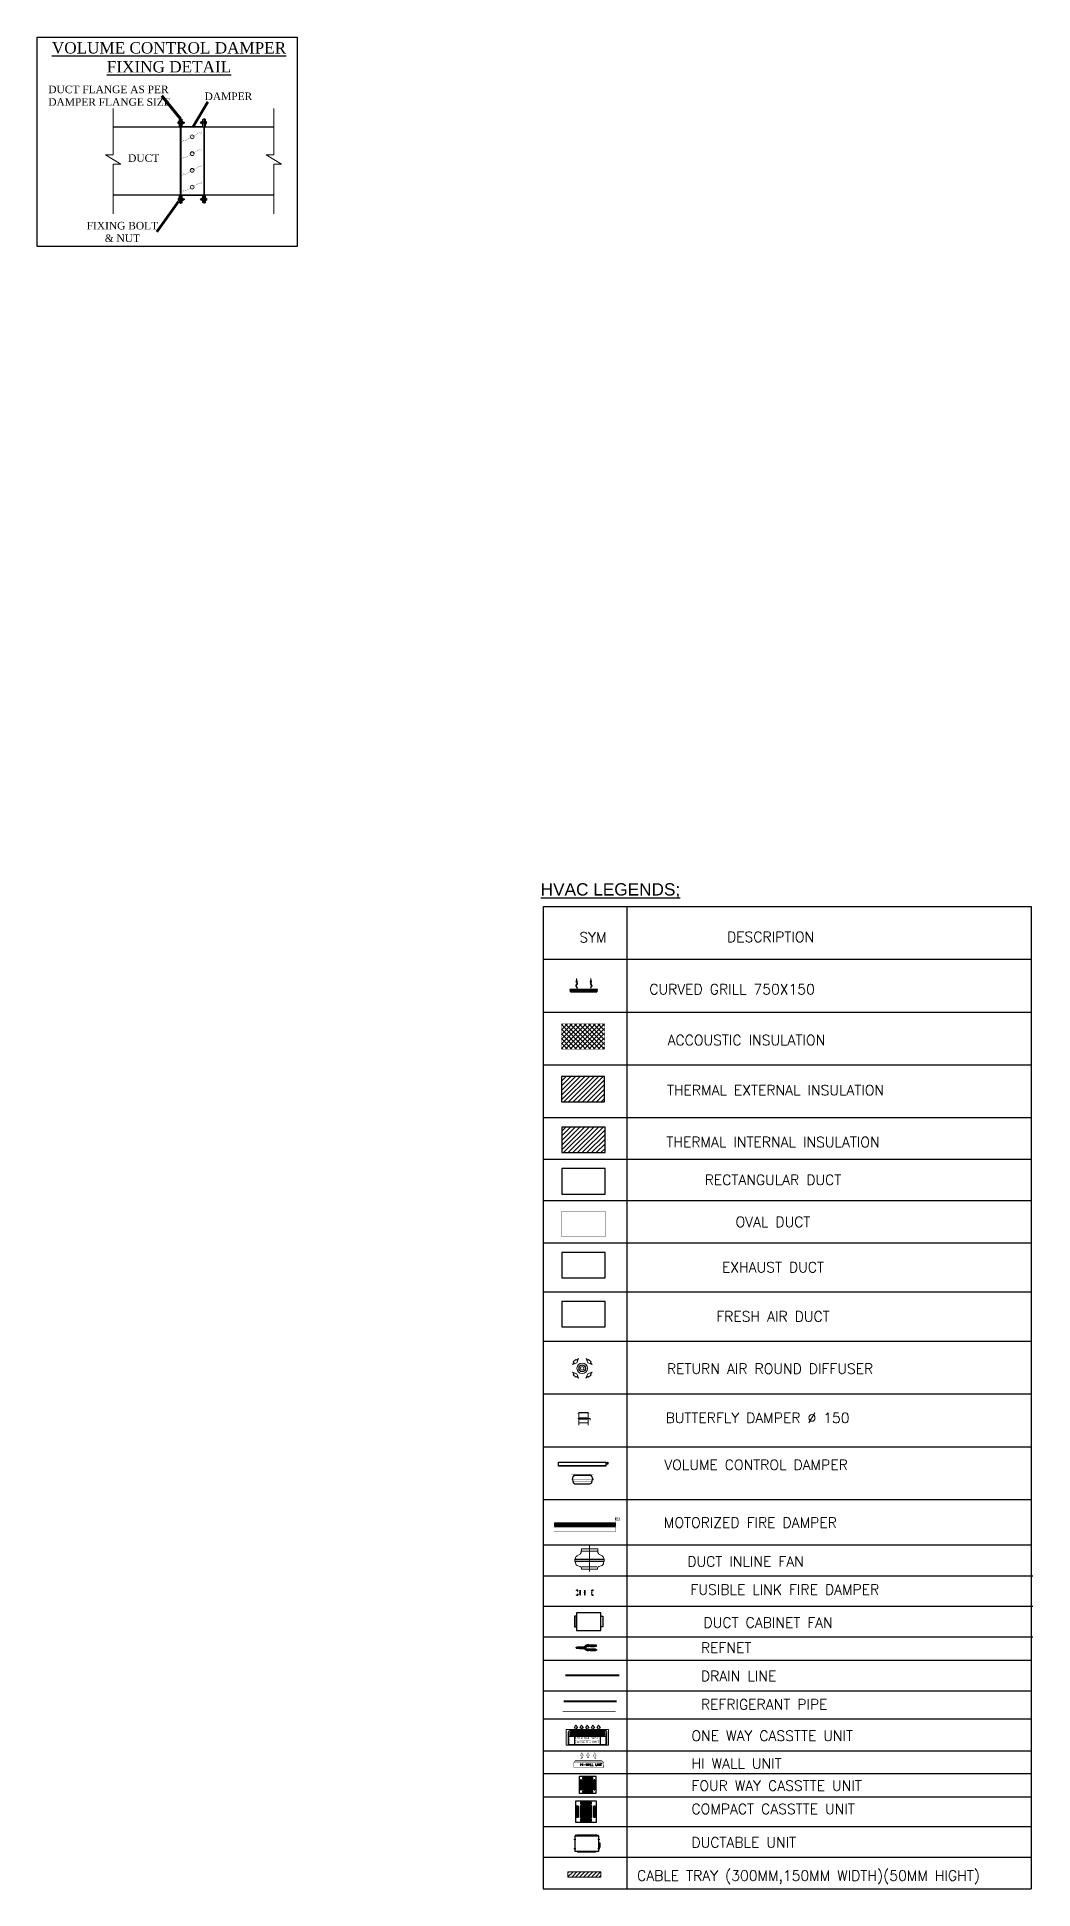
# Model space of a CAD drawing. Header units: millimetres. Extents: x -81374 to 485233, y -39075 to 157313.
# Drawn here: x 399456 to 427772, y 104673 to 157313 of the extents above; entities that cross this region are included whole.
import ezdxf
from ezdxf.enums import TextEntityAlignment as Align

# ---------------------------------------------------------------- set-up
doc = ezdxf.new("R2010")
doc.units = ezdxf.units.MM
for name, pattern in [('CENTER', [2, 1.25, -0.25, 0.25, -0.25]), ('CENTERX2', [4, 2.5, -0.5, 0.5, -0.5]), ('HIDDEN', [0.375, 0.25, -0.125])]:
    doc.linetypes.add(name, pattern=pattern)
for name, color, linetype in [('150 dia butterfly damper', 20, 'Continuous'), ('AC-RA-DIFFUSER', 6, 'Continuous'), ('Layer1', 7, 'Continuous'), ('M HVAC DETAIL-SECTION', 251, 'Continuous'), ('M HVAC DRAIN PIPE', 8, 'Continuous'), ('M HVAC MOTORIZED FIRE DAMPER', 1, 'Continuous'), ('M HVAC-Volume Control Damper', 3, 'Continuous'), ('M-HVAC ELLIPTICAL DUCT', 6, 'Continuous'), ('M-HVAC SCHDULE-2', 9, 'Continuous'), ('M-HVAC SPIRAL DUCT', 150, 'Continuous'), ('M-HVAC VRV PIPE', 152, 'Continuous'), ('M-HVAC-GRIL', 6, 'Continuous'), ('M-HVAC-INSU', 8, 'Continuous'), ('M-HVAC-INSULATION', 8, 'Continuous'), ('M-HVAC-SUPP', 4, 'Continuous'), ('M-HVAC-SUPPLY AIR DUCT', 4, 'Continuous'), ('M-HVAC-SUPT', 9, 'Continuous'), ('M-HVAC-TEXT', 7, 'Continuous'), ('M-LP-HVAC-FFD', 7, 'Continuous')]:
    doc.layers.add(name, color=color, linetype=linetype)
for name, color, linetype, lineweight in [('AC-SA-DUCT', 4, 'Continuous', 0), ('CB-AC CABLE TRAY', 213, 'Continuous', 15), ('HVAC EA DUCT', 1, 'Continuous', 30), ('M HVAC CFM TEXT', 3, 'Continuous', 30), ('M HVAC EXHAUST DIFFUSER', 1, 'Continuous', 15), ('M HVAC GRILLE', 6, 'Continuous', 13), ('M-HVAC-CASSETTE UNIT', 7, 'Continuous', 18), ('M-HVAC-CONTROL DAMPERS', 210, 'Continuous', 15), ('M-HVAC-DMPR', 10, 'Continuous', 20), ('M-HVAC-Volume Control Damper', 3, 'Continuous', 9), ("M-NT-HVAC-EXHAUST FAN'", 5, 'Continuous', 15), ('MEP HVAC UNITS', 160, 'Continuous', 5), ('vrv text', 90, 'Continuous', 30)]:
    doc.layers.add(name, color=color, linetype=linetype, lineweight=lineweight)
doc.styles.add('AE', font='arial.ttf', dxfattribs={"width": 0.6, "height": 200})
doc.styles.add('ARAIL', font='arial.ttf')
doc.styles.add('MtX_romans_shx', font='romans.shx')
doc.styles.add('R', font='romans.shx')
doc.styles.add('RA', font='romantic.ttf')
doc.styles.add('RA-25', font='romantic.ttf', dxfattribs={"height": 50})
doc.styles.get("Standard").update_dxf_attribs({"font": 'arial.ttf'})
doc.styles.add('VIJETH', font='swiss.ttf')
doc.dimstyles.new('RA-50', dxfattribs={"dimscale": 50, "dimtxt": 2, "dimasz": 2, "dimexe": 1, "dimexo": 1, "dimgap": 1, "dimtad": 1, "dimdec": 0, "dimzin": 11, "dimdsep": 46, "dimtxsty": 'RA', "dimcen": 0, "dimdle": 100, "dimadec": 0, "dimazin": 0, "dimtfac": 1, "dimtdec": 0, "dimtmove": 0, "dimatfit": 3, "dimfxl": 1, "dimtzin": 11, "dimarcsym": 0})

msp = doc.modelspace()

# ---------------------------------------------------------------- texts
at = {"layer": 'M-HVAC-TEXT', "color": 7}
for s, height, style, p in [('%%UHVAC LEGENDS;', 350, 'ARAIL', (415758.8, 133085.8)), ('SYM', 290.46, 'R', (415261.6, 131722.2)), ('DESCRIPTION', 290.461, 'R', (420312.4, 131733.6))]:
    msp.add_text(s, height=height, dxfattribs=dict(at, style=style)).set_placement(p, align=Align.MIDDLE_CENTER)
at = {"layer": 'M-HVAC-TEXT', "color": 7, "style": 'MtX_romans_shx'}
for s, height, p in [('CURVED GRILL 750X150', 290.461, (416864.3, 130101.2)), ('REFNET', 290.46, (418331.9, 111383.9)), ('DRAIN LINE', 290.46, (418331.9, 110581.6)), ('REFRIGERANT PIPE', 290.461, (418331.9, 109774.5)), ('ONE WAY CASSTTE UNIT', 290.461, (418062.9, 108883.9)), ('HI WALL UNIT', 290.461, (418062.9, 108095.4)), ('FOUR WAY CASSTTE UNIT', 290.461, (418062.9, 107464.5)), ('COMPACT CASSTTE UNIT', 290.461, (418062.9, 106801.4)), ('DUCTABLE UNIT', 290.461, (418062.9, 105851)), ('CABLE TRAY (300MM,150MM WIDTH)(50MM HIGHT)', 290.461, (416517.2, 104907.9))]:
    msp.add_text(s, height=height, dxfattribs=at).set_placement(p)
at = {"layer": 'M-HVAC-TEXT', "color": 7, "attachment_point": 2, "style": 'R'}
for s, insert, char_height, width in [('ACCOUSTIC INSULATION', (419624.7, 128946.8), 290.461, 5544.557), ('THERMAL EXTERNAL INSULATION', (420451.9, 127524.6), 290.461, 8015.23), ('THERMAL INTERNAL INSULATION', (420380.6, 126047.4), 290.461, 7056.475), ('RECTANGULAR DUCT ', (420380.6, 124974.5), 290.461, 7056.475), ('OVAL DUCT ', (420380.6, 123779.2), 290.46, 7056.475), ('EXHAUST DUCT ', (420380.6, 122490.5), 290.461, 7056.475), ('FRESH AIR DUCT ', (420380.6, 121092.3), 290.461, 7056.475), ('RETURN AIR ROUND DIFFUSER ', (420297.6, 119606.7), 290.461, 13359.771), ('BUTTERFLY DAMPER %%C 150', (419941.4, 118208.9), 290.461, 13359.771), ('VOLUME CONTROL DAMPER', (419899.2, 116873.3), 290.461, 13359.771), ('MOTORIZED FIRE DAMPER ', (419736.8, 115232.4), 290.461, 13359.771), ('DUCT INLINE FAN', (419599.8, 114127.8), 290.461, 13359.771), ('FUSIBLE LINK FIRE DAMPER ', (420718.4, 113328.3), 290.461, 13359.771), ('DUCT CABINET FAN', (420241.7, 112389.8), 290.461, 13359.771)]:
    msp.add_mtext(s, dxfattribs=dict(at, insert=insert, char_height=char_height, width=width))

# ---------------------------------------------------------------- blocks, each defined once
blk = doc.blocks.new('*U35')
at = {"layer": 'M HVAC-Volume Control Damper'}
for points in [[(-25, -5), (-25, 5), (-50, 5), (-50, 50), (-60, 50), (-60, -5), (-25, -5)], [(1349, 50), (0, 50), (0, -50), (1349, -50)]]:
    blk.add_lwpolyline(points, close=True, dxfattribs=at)
at = {"layer": 'M HVAC-Volume Control Damper', "const_width": 5}
for points in [[(1349, -75), (1349, -75), (-25, -75), (0, -75), (0, 75), (-25, 75), (0, 75), (1349, 75), (1374, 75), (1349, 75), (1349, -75), (1374, -75), (1349, -75)], [(1349, 0), (0, 0)]]:
    blk.add_lwpolyline(points, dxfattribs=at)
blk.add_lwpolyline([(0, -25), (0, 25), (-25, 25), (-25, -25)], close=True, dxfattribs=at)
blk = doc.blocks.new('*U37')
at = {"layer": 'M HVAC MOTORIZED FIRE DAMPER'}
h = blk.add_hatch(dxfattribs=at)
h.set_pattern_fill('ANSI37', color=256, scale=10, style=0)
h.set_pattern_definition([(45, (-12143.204, 9376.83), (-22.45064, 22.45064), []), (135, (-12143.204, 9376.83), (-22.45064, -22.45064), [])])
h.paths.add_polyline_path([(1722, 50), (0, 50), (0, -50), (1722, -50)])
blk.add_line((0, 173), (-21, 173), dxfattribs=at)
for points, const_width in [([(-132, 133), (-21, 133), (-21, 213), (-132, 213)], 4), ([(0, 75), (1722, 75), (1722, 231), (0, 231)], 5), ([(0, -75), (1722, -75), (1722, -187), (0, -187)], 5)]:
    blk.add_lwpolyline(points, close=True, dxfattribs=dict(at, const_width=const_width))
at = {"layer": 'M HVAC MOTORIZED FIRE DAMPER', "const_width": 5}
for points in [[(-25, 231), (1755, 231)], [(1722, -75), (1722, -75), (-25, -75), (0, -75), (0, 75), (-25, 75), (0, 75), (1722, 75), (1747, 75), (1722, 75), (1722, -75), (1747, -75), (1722, -75)], [(-25, -187), (1755, -187)]]:
    blk.add_lwpolyline(points, dxfattribs=at)
at = {"layer": 'M HVAC MOTORIZED FIRE DAMPER'}
blk.add_lwpolyline([(1722, 50), (0, 50), (0, -50), (1722, -50)], close=True, dxfattribs=at)
at = {"layer": 'M HVAC MOTORIZED FIRE DAMPER', "style": 'AE', "width": 0.6}
blk.add_text('MFD', height=50, dxfattribs=at).set_placement((-125, 152))
blk = doc.blocks.new('RAD 150')
at = {"layer": 'M HVAC EXHAUST DIFFUSER', "color": 3}
for points in [[(-154, -26), (-154, 26), (-137, 26), (-137, 61), (-110, 0), (-137, -61), (-137, -26)], [(-26, 154), (26, 154), (26, 137), (61, 137), (0, 110), (-61, 137), (-26, 137)], [(154, 26), (154, -26), (137, -26), (137, -61), (110, 0), (137, 61), (137, 26)], [(26, -154), (-26, -154), (-26, -137), (-61, -137), (0, -110), (61, -137), (26, -137)]]:
    blk.add_lwpolyline(points, close=True, dxfattribs=at)
for radius in [75, 50, 45, 25]:
    blk.add_circle((0, 0), radius, dxfattribs=at)
blk = doc.blocks.new('*U82')
at = {"layer": 'M HVAC-Volume Control Damper', "color": 6}
for p, q in [((144562, -122830), (144585, -122747)), ((144562, -122830), (144585, -122913)), ((144633, -122710), (145064, -122710)), ((144633, -122950), (145064, -122950)), ((145112, -122745), (145138, -122830)), ((145112, -122915), (145138, -122830))]:
    blk.add_line(p, q, dxfattribs=at)
at = {"layer": 'M HVAC-Volume Control Damper', "color": 6, "const_width": 5}
for points in [[(144562, -122680), (144562, -122680), (145162, -122680), (145138, -122680), (145138, -122980), (145162, -122980), (145138, -122980), (144562, -122980), (144537, -122980), (144562, -122980), (144562, -122680), (144537, -122680), (144562, -122680)], [(144562, -122830), (145138, -122830)]]:
    blk.add_lwpolyline(points, dxfattribs=at)
for points in [[(144562, -122880), (145138, -122880), (145138, -122780), (144562, -122780)], [(145138, -122805), (145138, -122855), (145162, -122855), (145162, -122805)], [(145162, -122825), (145162, -122835), (145188, -122835), (145188, -122880), (145198, -122880), (145198, -122825), (145162, -122825)]]:
    blk.add_lwpolyline(points, close=True, dxfattribs=at)
at = {"layer": 'M HVAC-Volume Control Damper', "color": 6}
for centre, start, end in [((144633, -122760), 90, 164.8459), ((144633, -122900), 195.1541, 270), ((145064, -122760), 17.032, 90), ((145064, -122900), 270, 342.968)]:
    blk.add_arc(centre, 50, start, end, dxfattribs=at)
blk = doc.blocks.new('RAAAA')
at = {"linetype": 'Continuous', "ltscale": 1000}
for points in [[(363, 0, 0), (363, 0, 0), (364, 0, 0), (364, 0, 0), (365, 0, 0), (366, 0, 0), (367, -1, 0), (368, -1, 0), (369, -1, 0), (371, -1, 0), (373, -2, 0), (374, -2, 0), (377, -2, 0), (379, -3, 0), (381, -3, 0), (384, -4, 0), (387, -4, 0), (390, -5, 0), (393, -5, 0), (397, -6, 0), (400, -6, 0), (404, -7, 0), (408, -8, 0), (412, -8, 0), (416, -9, 0), (421, -10, 0), (421, -10, 0), (425, -11, 0), (430, -11, 0), (435, -11, 0), (439, -11, 0), (444, -11, 0), (449, -11, 0), (454, -10, 0), (459, -10, 0), (464, -9, 0), (468, -7, 0), (473, -6, 0), (478, -4, 0), (483, -2, 0), (488, 0, 0), (494, 2, 0), (499, 4, 0), (504, 7, 0), (509, 10, 0), (514, 13, 0), (519, 16, 0), (525, 20, 0), (530, 24, 0), (535, 28, 0), (541, 32, 0), (546, 36, 0), (546, 36, 0), (552, 40, 0), (557, 44, 0), (563, 48, 0), (568, 51, 0), (574, 54, 0), (580, 56, 0), (586, 58, 0), (592, 60, 0), (598, 61, 0), (604, 62, 0), (610, 62, 0), (616, 62, 0), (622, 62, 0), (628, 61, 0), (635, 60, 0), (641, 59, 0), (648, 57, 0), (654, 55, 0), (661, 52, 0), (668, 49, 0), (675, 46, 0), (681, 42, 0), (688, 38, 0), (695, 33, 0), (702, 28, 0), (702, 28, 0), (709, 23, 0), (716, 19, 0), (722, 14, 0), (728, 10, 0), (734, 5, 0), (740, 1, 0), (745, -2, 0), (750, -6, 0), (755, -9, 0), (759, -13, 0), (763, -15, 0), (767, -18, 0), (771, -21, 0), (774, -23, 0), (777, -25, 0), (779, -27, 0), (782, -29, 0), (784, -31, 0), (786, -32, 0), (787, -33, 0), (789, -34, 0), (790, -35, 0), (790, -35, 0), (791, -35, 0), (791, -36, 0)], [(363, 0, 0), (363, 0, 0), (364, 0, 0), (364, 0, 0), (365, -1, 0), (366, -1, 0), (367, -2, 0), (368, -2, 0), (369, -3, 0), (371, -4, 0), (373, -5, 0), (374, -5, 0), (377, -6, 0), (379, -8, 0), (381, -9, 0), (384, -10, 0), (387, -12, 0), (390, -13, 0), (393, -15, 0), (397, -16, 0), (400, -18, 0), (404, -20, 0), (408, -22, 0), (412, -24, 0), (416, -26, 0), (421, -28, 0), (421, -28, 0), (425, -30, 0), (430, -32, 0), (435, -34, 0), (439, -35, 0), (444, -36, 0), (449, -37, 0), (454, -37, 0), (459, -38, 0), (464, -38, 0), (468, -37, 0), (473, -37, 0), (478, -36, 0), (483, -35, 0), (488, -33, 0), (494, -32, 0), (499, -30, 0), (504, -28, 0), (509, -25, 0), (514, -22, 0), (519, -19, 0), (525, -16, 0), (530, -13, 0), (535, -9, 0), (541, -5, 0), (546, 0, 0), (546, 0, 0), (552, 4, 0), (557, 8, 0), (563, 12, 0), (568, 15, 0), (574, 18, 0), (580, 21, 0), (586, 23, 0), (592, 25, 0), (598, 27, 0), (604, 28, 0), (610, 29, 0), (616, 30, 0), (622, 30, 0), (628, 31, 0), (635, 30, 0), (641, 30, 0), (648, 29, 0), (654, 28, 0), (661, 26, 0), (668, 24, 0), (675, 22, 0), (681, 20, 0), (688, 17, 0), (695, 14, 0), (702, 10, 0), (702, 10, 0), (709, 7, 0), (716, 3, 0), (722, 0, 0), (728, -3, 0), (734, -6, 0), (740, -9, 0), (745, -12, 0), (750, -14, 0), (755, -17, 0), (759, -19, 0), (763, -21, 0), (767, -23, 0), (771, -25, 0), (774, -27, 0), (777, -28, 0), (779, -30, 0), (782, -31, 0), (784, -32, 0), (786, -33, 0), (787, -34, 0), (789, -34, 0), (790, -35, 0), (790, -35, 0), (791, -35, 0), (791, -36, 0)]]:
    blk.add_polyline3d(points, dxfattribs=at)
blk.add_solid([(373, 101), (0, 0), (373, -101)], dxfattribs=at)
blk = doc.blocks.new('zw$77DE')
at = {"layer": 'M-HVAC-GRIL', "linetype": 'ByBlock'}
blk.add_lwpolyline([(0, 750), (0, 771), (-17, 771), (-17, -21), (0, -21), (0, 0), (0, 750), (51, 750), (51, 0), (0, 0), (51, 0), (51, 750), (51, 750)], dxfattribs=at)
at = {"layer": 'M-HVAC-GRIL', "lineweight": 0, "const_width": 1.71}
for points in [[(4, 679), (4, 700), (47, 721), (47, 743)], [(4, 617), (4, 639), (47, 660), (47, 681)], [(4, 556), (4, 577), (47, 599), (47, 620)], [(4, 496), (4, 517), (47, 538), (47, 560)], [(4, 444), (4, 465), (47, 487), (47, 508)], [(4, 382), (4, 403), (47, 425), (47, 446)], [(4, 320), (4, 341), (47, 363), (47, 384)], [(4, 258), (4, 279), (47, 300), (47, 322)], [(4, 195), (4, 217), (47, 238), (47, 260)], [(4, 133), (4, 155), (47, 176), (47, 198)], [(4, 72), (4, 93), (47, 115), (47, 136)], [(4, 10), (4, 32), (47, 53), (47, 75)]]:
    blk.add_lwpolyline(points, dxfattribs=at)
at = {"layer": 'M-HVAC-SUPP'}
for p, xscale, yscale, zscale, rotation in [((-360, 581), 0.3839999997941416, 0.3839999997941416, 0.3839999997941416, 359.7971218112731), ((-360, 176), -0.3839999997941415, 0.3839999997941436, 0.3839999997941436, 180.2028781887378)]:
    blk.add_blockref('RAAAA', p, dxfattribs=dict(at, xscale=xscale, yscale=yscale, zscale=zscale, rotation=rotation))
blk = doc.blocks.new('jyfhg')
at = {"layer": 'M HVAC GRILLE', "color": 7}
blk.add_blockref('zw$77DE', (-100, -700), dxfattribs=at)
blk = doc.blocks.new('BD-200')
at = {"layer": 'M-HVAC-CONTROL DAMPERS', "color": 20}
for p, q in [((-86, -143), (-86, -172)), ((113, -143), (-86, -143)), ((-50, -50), (100, -50)), ((-50, -250), (-50, -50)), ((100, -216), (-50, -216)), ((-38, -153), (-38, -132)), ((-38, -132), (88, -132)), ((-38, -153), (88, -153)), ((88, -153), (88, -132)), ((100, -250), (100, -50))]:
    blk.add_line(p, q, dxfattribs=at)
at = {"layer": 'M-HVAC-CONTROL DAMPERS', "color": 20, "const_width": 0.49}
for points in [[(-75, -70), (-75, -65), (125, -65), (125, -70)], [(-75, -216), (-75, -221), (125, -221), (125, -216)]]:
    blk.add_lwpolyline(points, close=True, dxfattribs=at)
blk = doc.blocks.new('ex')
at = {"layer": "M-NT-HVAC-EXHAUST FAN'"}
for p, q in [((148786, 86703), (149036, 86703)), ((148693, 86509), (148694, 86488)), ((149035, 86390), (148786, 86390)), ((148786, 86390), (149035, 86390)), ((149128, 86509), (149127, 86488))]:
    blk.add_line(p, q, dxfattribs=at)
at = {"layer": "M-NT-HVAC-EXHAUST FAN'", "color": 8, "linetype": 'HIDDEN', "ltscale": 10}
blk.add_line((148911, 86765), (148911, 86356), dxfattribs=at)
at = {"layer": "M-NT-HVAC-EXHAUST FAN'", "color": 8, "ltscale": 30}
for p, q in [((149135, 86541), (148686, 86541)), ((149135, 86516), (148686, 86516))]:
    blk.add_line(p, q, dxfattribs=at)
at = {"layer": "M-NT-HVAC-EXHAUST FAN'"}
for points in [[(148693, 86548), (148693, 86558, -0.308053), (148718, 86595), (148754, 86617, 0.232282), (148783, 86660), (148785, 86703)], [(149128, 86548), (149128, 86558, 0.308053), (149103, 86595), (149066, 86617, -0.232282), (149037, 86660), (149036, 86703)], [(149035, 86410), (149035, 86390), (148786, 86390), (148786, 86410, 0.346149), (148767, 86434), (148732, 86443)], [(148786, 86410), (148786, 86390), (149035, 86390), (149035, 86410, -0.346149), (149054, 86434), (149088, 86443)]]:
    blk.add_lwpolyline(points, format="xyb", dxfattribs=at)
blk.add_lwpolyline([(149135, 86509), (149135, 86548), (148686, 86548), (148686, 86509)], close=True, dxfattribs=at)
at = {"layer": "M-NT-HVAC-EXHAUST FAN'", "color": 8, "ltscale": 30}
for points in [[(149028, 86667, 0), (148789, 86667, 0)], [(149025, 86427, 0), (148792, 86427, 0)]]:
    blk.add_polyline3d(points, dxfattribs=at)
at = {"layer": "M-NT-HVAC-EXHAUST FAN'"}
for centre, start, end in [((148744, 86491), 183.7314, 256.373), ((149077, 86491), 283.627, 356.2686)]:
    blk.add_arc(centre, 50, start, end, dxfattribs=at)
blk = doc.blocks.new('*U87')
for p, q in [((-739, -575), (-739, -569)), ((-730, -562), (-738, -566)), ((-730, -582), (-738, -578)), ((-737, -575), (-737, -569)), ((-731, -565), (-736, -568)), ((-731, -579), (-736, -576)), ((-730, -565), (-724, -568)), ((-730, -579), (-724, -576)), ((-729, -563), (-723, -566)), ((-729, -581), (-723, -578)), ((-723, -575), (-723, -569)), ((-721, -575), (-721, -569)), ((-604, -575), (-604, -569)), ((-595, -562), (-603, -566)), ((-595, -582), (-603, -578)), ((-602, -575), (-602, -569)), ((-596, -565), (-601, -568)), ((-596, -579), (-601, -576)), ((-595, -565), (-589, -568)), ((-595, -579), (-589, -576)), ((-594, -563), (-588, -566)), ((-594, -581), (-588, -578)), ((-588, -575), (-588, -569)), ((-586, -575), (-586, -569))]:
    blk.add_line(p, q)
for points in [[(-730, -562), (-730, -524), (-739, -515), (-730, -505), (-729, -506), (-737, -515), (-729, -523), (-729, -563)], [(-595, -562), (-595, -524), (-604, -515), (-595, -505), (-594, -506), (-602, -515), (-594, -523), (-594, -563)], [(-729, -581), (-729, -621), (-720, -629), (-729, -639), (-730, -638), (-722, -629), (-730, -621), (-730, -582)], [(-594, -581), (-594, -621), (-585, -629), (-594, -639), (-595, -638), (-587, -629), (-595, -621), (-595, -582)]]:
    blk.add_lwpolyline(points)
for centre in [(-730, -572), (-595, -572)]:
    blk.add_circle(centre, 5.89)
for centre, radius, start, end in [((-736, -569), 3.12, 120, 180), ((-736, -575), 3.12, 180, 240), ((-736, -569), 0.914, 120, 180), ((-736, -575), 0.914, 180, 240), ((-730, -566), 0.914, 60, 120), ((-730, -579), 0.914, 240, 300), ((-724, -569), 0.914, 0, 60), ((-724, -575), 0.914, 300, 0), ((-724, -569), 3.12, 0, 60), ((-724, -575), 3.12, 300, 0), ((-601, -569), 3.12, 120, 180), ((-601, -575), 3.12, 180, 240), ((-601, -569), 0.914, 120, 180), ((-601, -575), 0.914, 180, 240), ((-595, -566), 0.914, 60, 120), ((-595, -579), 0.914, 240, 300), ((-589, -569), 0.914, 0, 60), ((-589, -575), 0.914, 300, 0), ((-589, -569), 3.12, 0, 60), ((-589, -575), 3.12, 300, 0)]:
    blk.add_arc(centre, radius, start, end)
at = {"layer": 'M-LP-HVAC-FFD'}
for p, q in [((-836, -498), (-836, -507)), ((-801, -497), (-835, -497)), ((-835, -498), (-835, -507)), ((-801, -498), (-835, -498)), ((-835, -507), (-834, -507)), ((-835, -508), (-834, -508)), ((-834, -507), (-832, -504)), ((-833, -507), (-832, -504)), ((-831, -502), (-799, -502)), ((-831, -503), (-799, -503)), ((-801, -501), (-801, -498)), ((-800, -498), (-800, -500)), ((-800, -500), (-800, -498)), ((-800, -500), (-800, -500)), ((-797, -497), (-799, -497)), ((-797, -498), (-799, -498)), ((-799, -498), (-799, -501)), ((-797, -498), (-799, -498)), ((-798, -531), (-798, -504)), ((-797, -497), (-797, -497)), ((-797, -497), (-797, -497)), ((-797, -537), (-797, -498)), ((-797, -532), (-797, -504)), ((-796, -537), (-796, -498)), ((-398, -537), (-398, -498)), ((-397, -497), (-395, -497)), ((-397, -497), (-397, -497)), ((-397, -497), (-397, -497)), ((-397, -537), (-397, -498)), ((-397, -498), (-395, -498)), ((-397, -498), (-395, -498)), ((-397, -532), (-397, -504)), ((-396, -531), (-396, -504)), ((-395, -498), (-395, -501)), ((-363, -502), (-395, -502)), ((-363, -503), (-395, -503)), ((-394, -498), (-394, -500)), ((-394, -500), (-394, -498)), ((-394, -500), (-394, -500)), ((-393, -497), (-359, -497)), ((-393, -501), (-393, -498)), ((-393, -498), (-359, -498)), ((-361, -507), (-362, -504)), ((-360, -507), (-361, -504)), ((-359, -507), (-360, -507)), ((-359, -508), (-360, -508)), ((-359, -498), (-359, -507)), ((-358, -498), (-358, -507)), ((-836, -646), (-836, -637)), ((-835, -636), (-834, -636)), ((-835, -637), (-834, -637)), ((-835, -646), (-835, -637)), ((-801, -646), (-835, -646)), ((-801, -647), (-835, -647)), ((-834, -637), (-832, -640)), ((-833, -637), (-832, -640)), ((-831, -641), (-799, -641)), ((-831, -642), (-799, -642)), ((-801, -643), (-801, -646)), ((-800, -644), (-800, -644)), ((-800, -646), (-800, -644)), ((-800, -644), (-800, -646)), ((-797, -532), (-799, -535)), ((-798, -532), (-799, -535)), ((-799, -535), (-799, -535)), ((-799, -608), (-799, -609)), ((-797, -612), (-799, -608)), ((-798, -612), (-799, -609)), ((-799, -646), (-799, -643)), ((-797, -646), (-799, -646)), ((-797, -646), (-799, -646)), ((-797, -647), (-799, -647)), ((-798, -612), (-798, -639)), ((-797, -537), (-796, -537)), ((-797, -572), (-797, -578)), ((-791, -572), (-797, -572)), ((-796, -573), (-797, -573)), ((-796, -578), (-797, -578)), ((-797, -607), (-797, -646)), ((-797, -607), (-796, -607)), ((-797, -612), (-797, -639)), ((-797, -647), (-797, -647)), ((-797, -647), (-797, -647)), ((-796, -573), (-796, -572)), ((-796, -573), (-796, -578)), ((-791, -573), (-796, -573)), ((-796, -607), (-796, -646)), ((-791, -573), (-791, -572)), ((-403, -571), (-403, -572)), ((-403, -571), (-398, -571)), ((-403, -571), (-403, -572)), ((-403, -572), (-397, -572)), ((-403, -572), (-397, -572)), ((-397, -537), (-398, -537)), ((-398, -571), (-398, -566)), ((-398, -566), (-397, -566)), ((-398, -571), (-397, -571)), ((-398, -571), (-398, -572)), ((-398, -607), (-398, -646)), ((-397, -607), (-398, -607)), ((-397, -532), (-395, -535)), ((-397, -572), (-397, -566)), ((-397, -607), (-397, -646)), ((-397, -612), (-395, -608)), ((-397, -612), (-397, -639)), ((-397, -646), (-395, -646)), ((-397, -646), (-395, -646)), ((-397, -647), (-395, -647)), ((-397, -647), (-397, -647)), ((-397, -647), (-397, -647)), ((-396, -532), (-394, -535)), ((-396, -612), (-394, -609)), ((-396, -612), (-396, -639)), ((-395, -535), (-394, -535)), ((-395, -608), (-394, -609)), ((-363, -641), (-395, -641)), ((-363, -641), (-395, -641)), ((-395, -646), (-395, -643)), ((-394, -644), (-394, -644)), ((-394, -646), (-394, -644)), ((-394, -644), (-394, -646)), ((-393, -643), (-393, -646)), ((-393, -646), (-359, -646)), ((-393, -647), (-359, -647)), ((-361, -637), (-362, -640)), ((-360, -637), (-361, -640)), ((-359, -636), (-360, -636)), ((-359, -637), (-360, -637)), ((-359, -646), (-359, -637)), ((-358, -646), (-358, -637))]:
    blk.add_line(p, q, dxfattribs=at)
at = {"layer": 'M-LP-HVAC-FFD', "color": 5, "const_width": 2}
blk.add_lwpolyline([(-797, -647), (-797, -497), (-397, -497), (-397, -647)], close=True, dxfattribs=at)
at = {"layer": 'M-LP-HVAC-FFD', "color": 1, "lineweight": 5, "const_width": 2}
blk.add_lwpolyline([(-791, -572), (-403, -572)], dxfattribs=at)
at = {"layer": 'M-LP-HVAC-FFD'}
for centre, radius, start, end in [((-835, -498), 1.17, 90, 180), ((-835, -507), 1.17, 180, 270), ((-835, -498), 0.291, 90, 180), ((-835, -507), 0.291, 180, 270), ((-834, -507), 1.17, 270, 336.2511), ((-834, -507), 0.291, 270, 336.2511), ((-831, -504), 2.04, 90, 156.2511), ((-831, -504), 1.17, 90, 156.2511), ((-801, -498), 1.17, 0, 90), ((-801, -498), 0.291, 0, 90), ((-800, -501), 0.947, 180, 0), ((-799, -498), 1.17, 90, 180), ((-799, -498), 0.291, 90, 180), ((-799, -504), 2.04, 0.7884, 90), ((-799, -504), 1.17, 0.7884, 90), ((-797, -498), 1.17, 0, 90), ((-797, -498), 0.291, 0, 90), ((-397, -498), 1.17, 90, 180), ((-397, -498), 0.291, 90, 180), ((-395, -504), 2.04, 90, 179.2116), ((-395, -504), 1.17, 90, 179.2116), ((-395, -498), 1.17, 0, 90), ((-395, -498), 0.291, 0, 90), ((-394, -501), 0.947, 180, 0), ((-393, -498), 1.17, 90, 180), ((-393, -498), 0.291, 90, 180), ((-363, -504), 2.04, 23.7489, 90), ((-363, -504), 1.17, 23.7489, 90), ((-360, -507), 1.17, 203.7489, 270), ((-360, -507), 0.291, 203.7489, 270), ((-359, -498), 1.17, 0, 90), ((-359, -498), 0.291, 0, 90), ((-359, -507), 1.17, 270, 0), ((-359, -507), 0.291, 270, 0), ((-835, -637), 1.17, 90, 180), ((-835, -646), 1.17, 180, 270), ((-835, -637), 0.291, 90, 180), ((-835, -646), 0.291, 180, 270), ((-834, -637), 1.17, 23.7489, 90), ((-834, -637), 0.291, 23.7489, 90), ((-831, -639), 1.17, 203.7489, 270), ((-831, -639), 2.04, 203.7489, 270), ((-800, -643), 0.947, 0, 180), ((-801, -646), 1.17, 270, 0), ((-801, -646), 0.291, 270, 0), ((-799, -646), 1.17, 180, 270), ((-799, -639), 1.17, 270, 359.2116), ((-799, -639), 2.04, 270, 359.2116), ((-799, -646), 0.291, 180, 270), ((-799, -531), 1.17, 335.7152, 0.7884), ((-799, -612), 1.17, 359.2116, 24.2848), ((-798, -532), 1.17, 335.7152, 0.7884), ((-796, -573), 1.17, 90, 180), ((-798, -612), 1.17, 359.2116, 24.2848), ((-797, -646), 1.17, 270, 0), ((-797, -646), 0.291, 270, 0), ((-796, -573), 0.291, 90, 180), ((-398, -571), 1.17, 270, 0), ((-398, -571), 0.291, 270, 0), ((-397, -646), 1.17, 180, 270), ((-396, -532), 1.17, 179.2116, 204.2848), ((-396, -612), 1.17, 155.7152, 180.7884), ((-395, -639), 2.04, 180.7884, 270), ((-397, -646), 0.291, 180, 270), ((-395, -531), 1.17, 179.2116, 204.2848), ((-395, -612), 1.17, 155.7152, 180.7884), ((-395, -639), 1.17, 180.7884, 270), ((-394, -643), 0.947, 0, 180), ((-395, -646), 1.17, 270, 0), ((-395, -646), 0.291, 270, 0), ((-393, -646), 1.17, 180, 270), ((-393, -646), 0.291, 180, 270), ((-363, -639), 1.17, 270, 336.2511), ((-363, -639), 2.04, 270, 336.2511), ((-360, -637), 1.17, 90, 156.2511), ((-360, -637), 0.291, 90, 156.2511), ((-359, -637), 1.17, 0, 90), ((-359, -637), 0.291, 0, 90), ((-359, -646), 1.17, 270, 0), ((-359, -646), 0.291, 270, 0)]:
    blk.add_arc(centre, radius, start, end, dxfattribs=at)
blk = doc.blocks.new('1.6TR ONE WAY   CASSETTE UNIT')
at = {"layer": 'M-HVAC-CASSETTE UNIT', "color": 200}
for p, q in [((373787, 108506), (373787, 107302)), ((374230, 108506), (373787, 108506)), ((374230, 108506), (374230, 107302)), ((374230, 107302), (373787, 107302))]:
    blk.add_line(p, q, dxfattribs=at)
at = {"layer": 'M-HVAC-CASSETTE UNIT', "color": 222, "extrusion": (-5.4e-15, 2.43462e-18, -1)}
for p, q in [((373861, 108457), (374206, 108457)), ((373813, 107401), (373813, 108410)), ((374206, 107353), (373861, 107353))]:
    blk.add_line(p, q, dxfattribs=at)
at = {"layer": 'M-HVAC-CASSETTE UNIT', "color": 222}
for p, q in [((374206, 108457), (374206, 107353)), ((373973, 108432), (373973, 107379)), ((373979, 108432), (373979, 107379)), ((373979, 108273), (374206, 108273)), ((373979, 108267), (374206, 108267)), ((373979, 107544), (374206, 107544)), ((373979, 107538), (374206, 107538))]:
    blk.add_line(p, q, dxfattribs=at)
at = {"layer": 'M-HVAC-CASSETTE UNIT', "color": 3, "extrusion": (-3.25635e-15, 4.18284e-15, -1)}
for p, q in [((373737, 108274), (373661, 108217)), ((373739, 108168), (373661, 108217)), ((373737, 108114), (373661, 108057)), ((373739, 108008), (373661, 108057)), ((373737, 107952), (373661, 107895)), ((373738, 108238), (373737, 108274)), ((373738, 108078), (373737, 108114)), ((373738, 107916), (373737, 107952)), ((373739, 108204), (373739, 108168)), ((373739, 108043), (373739, 108008)), ((373739, 107846), (373661, 107895)), ((373737, 107792), (373661, 107735)), ((373739, 107686), (373661, 107735)), ((373737, 107629), (373661, 107572)), ((373739, 107523), (373661, 107572)), ((373738, 107756), (373737, 107792)), ((373738, 107593), (373737, 107629)), ((373739, 107882), (373739, 107846)), ((373739, 107722), (373739, 107686)), ((373739, 107558), (373739, 107523))]:
    blk.add_line(p, q, dxfattribs=at)
at = {"layer": 'M-HVAC-CASSETTE UNIT', "color": 3}
for p, q in [((373738, 108238), (373824, 108238)), ((373738, 108078), (373824, 108078)), ((373738, 107916), (373824, 107916)), ((373739, 108204), (373824, 108204)), ((373739, 108043), (373824, 108043)), ((373824, 108238), (373824, 108204)), ((373824, 108078), (373824, 108043)), ((373824, 107916), (373824, 107882)), ((373738, 107756), (373824, 107756)), ((373738, 107593), (373824, 107593)), ((373739, 107882), (373824, 107882)), ((373739, 107722), (373824, 107722)), ((373739, 107558), (373824, 107558)), ((373824, 107756), (373824, 107722)), ((373824, 107593), (373824, 107558))]:
    blk.add_line(p, q, dxfattribs=at)
at = {"layer": 'M-HVAC-CASSETTE UNIT', "color": 3, "extrusion": (-5.4e-15, 2.43462e-18, -1)}
for p, q in [((373838, 107426), (373838, 108385)), ((373839, 107426), (373839, 108385)), ((374206, 108433), (373886, 108433)), ((374206, 108432), (373886, 108432)), ((374206, 107379), (373886, 107379)), ((374206, 107378), (373886, 107378))]:
    blk.add_line(p, q, dxfattribs=at)
at = {"layer": 'M-HVAC-CASSETTE UNIT', "color": 0, "extrusion": (-5.4e-15, 2.43462e-18, -1)}
for p, q in [((373868, 107418), (373868, 108388)), ((373874, 108394), (373887, 108394)), ((373881, 108394), (373881, 107412)), ((373893, 107418), (373893, 108388)), ((373895, 107418), (373895, 108388)), ((373901, 108394), (373914, 108394)), ((373907, 108394), (373907, 107412)), ((373920, 107418), (373920, 108388)), ((373923, 107418), (373923, 108388)), ((373929, 108394), (373941, 108394)), ((373935, 108394), (373935, 107412)), ((373948, 107418), (373948, 108388)), ((373874, 107412), (373887, 107412)), ((373901, 107412), (373914, 107412)), ((373929, 107412), (373941, 107412))]:
    blk.add_line(p, q, dxfattribs=at)
at = {"layer": 'M-HVAC-CASSETTE UNIT', "color": 222, "extrusion": (-5.4e-15, 2.43462e-18, -1)}
for centre, start_param, end_param in [((373861, 108410), 1.57035, 3.141147), ((373861, 107401), -0.000447, 1.570349)]:
    blk.add_ellipse(centre, major_axis=(0, -47.6), ratio=1, start_param=start_param, end_param=end_param, dxfattribs=at)
at = {"layer": 'M-HVAC-CASSETTE UNIT', "color": 3}
for centre, major_axis, start_param, end_param in [((373886, 108385), (0, -47.6), 3.142045, 4.712841), ((373886, 108385), (0, -47.3), 3.142042, 4.712839), ((373886, 107426), (0, -47.6), -1.57035, 0.000446), ((373886, 107426), (0, -47.3), -1.570343, 0.000453)]:
    blk.add_ellipse(centre, major_axis=major_axis, ratio=1, start_param=start_param, end_param=end_param, dxfattribs=at)
at = {"layer": 'M-HVAC-CASSETTE UNIT', "color": 0, "extrusion": (-5.4e-15, 2.43462e-18, -1)}
for centre, start_param, end_param in [((373874, 108388), 0.785398, 2.356194), ((373887, 108388), 2.356194, 3.926991), ((373901, 108388), 0.785398, 2.356194), ((373914, 108388), 2.356194, 3.926991), ((373929, 108388), 0.785398, 2.356194), ((373941, 108388), 2.356194, 3.926991), ((373874, 107418), 5.497787, 7.068583), ((373887, 107418), 3.926991, 5.497787), ((373901, 107418), 5.497787, 7.068583), ((373914, 107418), 3.926991, 5.497787), ((373929, 107418), 5.497787, 7.068583), ((373941, 107418), 3.926991, 5.497787)]:
    blk.add_ellipse(centre, major_axis=(-4.37, -4.37), ratio=1, start_param=start_param, end_param=end_param, dxfattribs=at)
at = {"layer": 'M-HVAC-CASSETTE UNIT', "color": 0, "linetype": 'Continuous', "insert": (373995, 107539), "char_height": 63.25, "width": 1093.13, "attachment_point": 1, "rotation": 89.9742, "style": 'VIJETH'}
blk.add_mtext('1.6TR {\\C256;ONE WAY   CASSETTE UNIT}', dxfattribs=at)
blk = doc.blocks.new('HI-WALL UNIT - 1TR')
at = {"layer": 'MEP HVAC UNITS', "const_width": 10}
blk.add_lwpolyline([(334462, 90036), (333617, 90036), (333618, 90170, -0.414214), (333693, 90245), (334338, 90245, -0.303397), (334463, 90170)], format="xyb", close=True, dxfattribs=at)
at = {"layer": 'MEP HVAC UNITS', "const_width": 2.53}
for points in [[(334463, 90168), (333618, 90168)], [(334455, 90188), (333620, 90188)], [(334435, 90208), (333628, 90208)], [(334412, 90228), (333645, 90228)]]:
    blk.add_lwpolyline(points, dxfattribs=at)
at = {"layer": 'MEP HVAC UNITS', "const_width": 10}
for points in [[(333805, 90287, 0.530834), (333820, 90378), (333801, 90378), (333843, 90456), (333885, 90378), (333865, 90378, -0.508228), (333805, 90287)], [(334248, 90287, -0.530834), (334233, 90377), (334253, 90377), (334211, 90456), (334168, 90377), (334188, 90377, 0.508228), (334248, 90287)]]:
    blk.add_lwpolyline(points, format="xyb", dxfattribs=at)
blk.add_lwpolyline([(333993, 90316), (334038, 90316), (334038, 90377), (334058, 90377), (334016, 90456), (333973, 90377), (333993, 90377)], close=True, dxfattribs=at)
at = {"layer": 'M HVAC CFM TEXT', "color": 7, "insert": (334418, 90120), "char_height": 67.2, "width": 904.86, "attachment_point": 6, "rotation": 359.9494}
blk.add_mtext('{\\Fcomplex.shx|c0; HI-WALL UNIT}', dxfattribs=at)
blk = doc.blocks.new('DLC - All Capacities')
at = {"color": 62}
for p, q in [((-390, 257), (-390, -258)), ((-385, 257), (-385, -258)), ((-380, 259), (-380, -259)), ((-375, 262), (-375, -262)), ((-370, 265), (-370, -265)), ((-365, 271), (-365, -271)), ((-360, 287), (-360, -287)), ((287, 360), (-287, 360)), ((271, 365), (-271, 365)), ((265, 370), (-265, 370)), ((262, 375), (-262, 375)), ((259, 380), (-259, 380)), ((257, 385), (-258, 385)), ((257, 390), (-258, 390)), ((360, -287), (360, 287)), ((365, -271), (365, 271)), ((370, -265), (370, 265)), ((375, -262), (375, 262)), ((380, -259), (380, 259)), ((385, -258), (385, 258)), ((390, -258), (390, 257)), ((-287, -360), (287, -360)), ((-271, -365), (271, -365)), ((-265, -370), (265, -370)), ((-262, -375), (262, -375)), ((-259, -380), (259, -380)), ((-258, -385), (258, -385)), ((-258, -390), (257, -390))]:
    blk.add_line(p, q, dxfattribs=at)
at = {"color": 4}
for p, q in [((-278, -280), (-278, 280)), ((-274, -282), (-274, 282))]:
    blk.add_line(p, q, dxfattribs=at)
for points in [[(-465, -475), (465, -475, 0.4142136), (475, -465), (475, 465, 0.4142136), (465, 475), (-465, 475, 0.4142136), (-475, 465), (-475, -465, 0.4142136)], [(-395, -288), (-365, -288, 0.4142136), (-345, -268), (-345, 267, 0.4142136), (-365, 287), (-395, 287, 0.4142136), (-415, 267), (-415, -268, 0.4142136)], [(-258, -288), (257, -288, 0.4142136), (287, -258), (287, 257, 0.4142136), (257, 287), (-258, 287, 0.4142136), (-288, 257), (-288, -258, 0.4142136)], [(-288, 395), (-288, 365, 0.4142136), (-268, 345), (267, 345, 0.4142136), (287, 365), (287, 395, 0.4142136), (267, 415), (-268, 415, 0.4142136)], [(395, 287), (365, 287, 0.4142136), (345, 267), (345, -268, 0.4142136), (365, -288), (395, -288, 0.4142136), (415, -268), (415, 267, 0.4142136)], [(287, -395), (287, -365, 0.4142136), (267, -345), (-268, -345, 0.4142136), (-288, -365), (-288, -395, 0.4142136), (-268, -415), (267, -415, 0.4142136)]]:
    blk.add_lwpolyline(points, format="xyb", close=True, dxfattribs=at)
for points in [[(-278, -280), (-278, 280)], [(-274, 282), (-274, -282)], [(-268, -286), (-268, 286)], [(-264, 287), (-264, -287)], [(262, -287), (262, 287)], [(266, 286), (266, -286)], [(272, -283), (272, 283)], [(276, 282), (276, -282)]]:
    blk.add_lwpolyline(points, dxfattribs=at)
for points in [[(-258, 287), (-254, 287), (-254, -288), (-258, -288)], [(-248, 287), (-244, 287), (-244, -288), (-248, -288)], [(-238, 287), (-234, 287), (-234, -288), (-238, -288)], [(-228, 287), (-224, 287), (-224, -288), (-228, -288)], [(-218, 287), (-214, 287), (-214, -288), (-218, -288)], [(-208, 287), (-204, 287), (-204, -288), (-208, -288)], [(-198, 287), (-194, 287), (-194, -288), (-198, -288)], [(-188, 287), (-184, 287), (-184, -288), (-188, -288)], [(-178, 287), (-174, 287), (-174, -288), (-178, -288)], [(-168, 287), (-164, 287), (-164, -288), (-168, -288)], [(-158, 287), (-154, 287), (-154, -288), (-158, -288)], [(-148, 287), (-144, 287), (-144, -288), (-148, -288)], [(-138, 287), (-134, 287), (-134, -288), (-138, -288)], [(-128, 287), (-124, 287), (-124, -288), (-128, -288)], [(-118, 287), (-114, 287), (-114, -288), (-118, -288)], [(-108, 287), (-104, 287), (-104, -288), (-108, -288)], [(-98, 287), (-94, 287), (-94, -288), (-98, -288)], [(-88, 287), (-84, 287), (-84, -288), (-88, -288)], [(-78, 287), (-74, 287), (-74, -288), (-78, -288)], [(-68, 287), (-64, 287), (-64, -288), (-68, -288)], [(-58, 287), (-54, 287), (-54, -288), (-58, -288)], [(-48, 287), (-44, 287), (-44, -288), (-48, -288)], [(-38, 287), (-34, 287), (-34, -288), (-38, -288)], [(-28, 287), (-24, 287), (-24, -288), (-28, -288)], [(-18, 287), (-14, 287), (-14, -288), (-18, -288)], [(-8, 287), (-4, 287), (-4, -288), (-8, -288)], [(2, 287), (6, 287), (6, -288), (2, -288)], [(12, 287), (16, 287), (16, -288), (12, -288)], [(22, 287), (26, 287), (26, -288), (22, -288)], [(32, 287), (36, 287), (36, -288), (32, -288)], [(42, 287), (46, 287), (46, -288), (42, -288)], [(52, 287), (56, 287), (56, -288), (52, -288)], [(62, 287), (66, 287), (66, -288), (62, -288)], [(72, 287), (76, 287), (76, -288), (72, -288)], [(82, 287), (86, 287), (86, -288), (82, -288)], [(92, 287), (96, 287), (96, -288), (92, -288)], [(102, 287), (106, 287), (106, -288), (102, -288)], [(112, 287), (116, 287), (116, -288), (112, -288)], [(122, 287), (126, 287), (126, -288), (122, -288)], [(132, 287), (136, 287), (136, -288), (132, -288)], [(142, 287), (146, 287), (146, -288), (142, -288)], [(152, 287), (156, 287), (156, -288), (152, -288)], [(162, 287), (166, 287), (166, -288), (162, -288)], [(172, 287), (176, 287), (176, -288), (172, -288)], [(182, 287), (186, 287), (186, -288), (182, -288)], [(192, 287), (196, 287), (196, -288), (192, -288)], [(202, 287), (206, 287), (206, -288), (202, -288)], [(212, 287), (216, 287), (216, -288), (212, -288)], [(222, 287), (226, 287), (226, -288), (222, -288)], [(232, 287), (236, 287), (236, -288), (232, -288)], [(242, 287), (246, 287), (246, -288), (242, -288)], [(252, 287), (256, 287), (256, -288), (252, -288)]]:
    blk.add_lwpolyline(points, close=True, dxfattribs=at)
at = {"color": 62}
for centre, start, end in [((-390, 287), 269.98716, 358.78699), ((-288, 390), 271.21301, 0.01284), ((287, 390), 179.98716, 268.78699), ((390, 287), 181.21301, 270.01284), ((-390, -288), 1.21301, 90.01284), ((-288, -390), 359.98716, 88.78699), ((287, -390), 91.21301, 180.01284), ((390, -288), 89.98716, 178.78699)]:
    blk.add_arc(centre, 30, start, end, dxfattribs=at)
blk = doc.blocks.new('A$Cd48aa87a')
at = {"color": 190}
for p, q in [((-664, 683), (-692, 683)), ((-692, -373), (-692, 683)), ((236, 741), (278, 741)), ((278, -432), (278, 741)), ((-692, -373), (-664, -373)), ((278, -432), (236, -432))]:
    blk.add_line(p, q, dxfattribs=at)
at = {"color": 6, "linetype": 'CENTERX2', "lineweight": 5}
for p, q in [((-489, 832), (-504, 832)), ((-496, 824), (-496, 839)), ((30, 832), (15, 832)), ((22, 824), (22, 839)), ((-489, -523), (-504, -523)), ((-496, -530), (-496, -516)), ((30, -523), (15, -523)), ((22, -530), (22, -516))]:
    blk.add_line(p, q, dxfattribs=at)
at = {"color": 3}
for p, q in [((-429, -584), (-429, -506)), ((-173, -584), (-429, -584)), ((-173, -506), (-173, -584))]:
    blk.add_line(p, q, dxfattribs=at)
at = {"color": 190}
blk.add_lwpolyline([(-664, -506), (-664, 814), (236, 814), (236, -506)], close=True, dxfattribs=at)
at = {"color": 4}
for points in [[(-517, 814), (-517, 856), (-475, 856), (-475, 814)], [(1, 814), (1, 856), (43, 856), (43, 814)], [(-517, -548), (-517, -506), (-475, -506), (-475, -548)], [(1, -548), (1, -506), (43, -506), (43, -548)]]:
    blk.add_lwpolyline(points, close=True, dxfattribs=at)
at = {"color": 2}
blk.add_lwpolyline([(236, 800), (236, 780), (262, 780), (262, 800)], close=True, dxfattribs=at)
at = {"color": 6}
blk.add_lwpolyline([(257, -485), (257, -468), (236, -468), (236, -485)], close=True, dxfattribs=at)
at = {"color": 5}
blk.add_lwpolyline([(252, -481), (252, -471), (236, -471), (236, -481)], close=True, dxfattribs=at)
at = {"color": 2}
blk.add_lwpolyline([(257, -472), (262, -472), (262, -492), (236, -492), (236, -472)], dxfattribs=at)
at = {"color": 4}
for centre in [(-496, 832), (22, 832), (-496, -523), (22, -523)]:
    blk.add_circle(centre, 5.24, dxfattribs=at)
blk = doc.blocks.new('zw$4E06')
at = {"layer": 'vrv text'}
for points in [[(-121, 47), (-125, 47, 0.219765), (-200, 9), (-201, 7), (-203, 6), (-204, 4), (-205, 2, 0.042815), (-212, -11), (-213, -13), (-214, -15), (-215, -17), (-215, -19), (-216, -21), (-216, -21), (-217, -22), (-217, -22), (-217, -23), (-217, -24), (-218, -25), (-219, -26), (-219, -26), (-220, -26), (-220, -27), (-220, -27), (-221, -28), (-222, -28), (-222, -28), (-222, -29), (-223, -29), (-224, -29)], [(-121, 50), (-123, 50, 0.309599), (-218, -18), (-219, -19)], [(-121, 4), (-124, 4, 0.392074), (-178, -52), (-178, -53), (-178, -55, 0.393328), (-124, -110), (-121, -110)], [(-121, 1), (-123, 1), (-124, 0, 0.390764), (-175, -52), (-175, -55, 0.390298), (-124, -107), (-121, -107)], [(-231, -32), (-231, -32, 0.021844), (-210, -47), (-200, -53), (-205, -43)], [(-205, -64), (-200, -53), (-210, -60, 0.03043), (-231, -75), (-231, -75)], [(-121, -154), (-123, -154, -0.308139), (-215, -88), (-216, -86), (-216, -85), (-217, -85), (-217, -84), (-217, -84), (-217, -83), (-218, -83), (-218, -82), (-218, -82), (-219, -81), (-219, -81), (-220, -80), (-220, -80), (-220, -79), (-221, -79), (-222, -79), (-222, -78), (-222, -78, 0.112916), (-230, -75), (-231, -75), (-231, -75)], [(-121, -157), (-123, -157, -0.307918), (-218, -89), (-219, -87), (-219, -87), (-219, -86), (-220, -86), (-220, -85), (-220, -85), (-220, -84), (-221, -84), (-221, -83), (-221, -83), (-222, -83), (-222, -82), (-222, -82), (-223, -82), (-223, -81), (-223, -81), (-224, -81), (-224, -80), (-225, -80), (-225, -80), (-225, -80), (-226, -79), (-227, -79), (-227, -79), (-227, -79), (-228, -79), (-229, -79), (-229, -78), (-230, -78), (-231, -78), (-231, -78)]]:
    blk.add_lwpolyline(points, format="xyb", dxfattribs=at)
for points in [[(-206, 0), (-209, 2)], [(-202, 6), (-205, 8)], [(-198, 11), (-201, 13)], [(-194, 16), (-196, 18)], [(-189, 20), (-191, 23)], [(-184, 25), (-186, 27)], [(-179, 29), (-181, 31)], [(-173, 33), (-175, 35)], [(-167, 36), (-169, 38)], [(-161, 39), (-163, 41)], [(-154, 42), (-156, 44)], [(-147, 44), (-149, 46)], [(-139, 45), (-142, 48)], [(-131, 46), (-133, 49)], [(-131, -1), (-133, 2)], [(-122, 47), (-125, 50)], [(-122, 0), (-125, 3)], [(-76, 50), (-76, 53), (-104, 53), (-109, 50), (-121, 50)], [(-103, 50), (-108, 47), (-121, 47)], [(-121, 3), (-121, 47)], [(-121, 3), (-108, 3), (-103, 0), (-76, 0), (-76, -3), (-104, -3), (-109, 0), (-121, 0)], [(-113, 0), (-116, 3)], [(-112, 47), (-115, 50)], [(-108, 3), (-108, 47)], [(-105, 49), (-107, 51)], [(-100, -3), (-104, 1)], [(-103, 50), (-103, 40)], [(-76, 0), (-76, 50), (-103, 50), (-103, 0)], [(-103, 48), (-5, 48), (-3, 50), (0, 50)], [(-103, 2), (-103, 49)], [(-103, 1), (-103, 48)], [(-103, 47), (-103, 0)], [(0, 47), (-2, 47), (-4, 46), (-103, 46)], [(-4, 46), (-4, 4), (-103, 4)], [(-103, 45), (-103, 3)], [(0, 0), (-3, 0), (-5, 1), (-103, 1)], [(-96, 50), (-100, 53)], [(-91, -3), (-94, 0)], [(-87, 50), (-90, 53)], [(-81, -3), (-84, 0)], [(-78, 50), (-81, 53)], [(-76, 50), (-76, 40)], [(-26, 46), (-33, 46)], [(-26, 4), (-33, 4)], [(-4, 4), (-2, 3)], [(-2, 47), (-2, 3), (0, 3)], [(151, 48), (73, 48), (70, 50), (-1, 50)], [(70, 3), (-1, 3)], [(0, 47), (70, 47), (72, 46), (151, 46), (158, 42), (196, 42), (203, 38), (203, 13), (196, 8), (158, 8), (151, 4), (72, 4), (70, 3)], [(0, 0), (70, 0)], [(70, 47), (70, 3)], [(70, 0), (73, 1), (151, 1), (159, 6), (196, 6), (203, 10), (236, 10), (236, 40), (203, 40), (196, 44)], [(72, 46), (72, 4)], [(93, 46), (101, 46)], [(93, 4), (101, 4)], [(159, 44), (151, 48)], [(151, 46), (151, 4)], [(158, 42), (158, 8)], [(196, 44), (159, 44)], [(196, 42), (196, 8)], [(203, 38), (236, 38)], [(203, 13), (236, 13)], [(-500, -74), (-500, -32), (-507, -37), (-545, -37), (-545, -34)], [(-545, -34), (-508, -34)], [(-545, -37), (-545, -70)], [(-545, -70), (-507, -70), (-500, -74), (-421, -74)], [(-545, -73), (-545, -70)], [(-508, -73), (-545, -73)], [(-508, -34), (-501, -30)], [(-501, -77), (-508, -73)], [(-507, -37), (-507, -70)], [(-501, -30), (-422, -30)], [(-422, -77), (-501, -77)], [(-349, -31), (-419, -31), (-421, -32), (-500, -32)], [(-443, -32), (-450, -32)], [(-443, -74), (-450, -74)], [(-422, -30), (-419, -28)], [(-419, -78), (-422, -77)], [(-421, -32), (-421, -74), (-419, -76)], [(-419, -28), (-348, -28)], [(-419, -31), (-419, -76), (-349, -76)], [(-349, -78), (-419, -78)], [(-247, -30), (-344, -30), (-347, -28), (-349, -28)], [(-349, -31), (-347, -31), (-345, -32), (-247, -32)], [(-347, -31), (-347, -76), (-349, -76)], [(-349, -78), (-347, -78)], [(-345, -74), (-347, -76)], [(-347, -78), (-344, -77)], [(-345, -32), (-345, -74), (-247, -74)], [(-344, -77), (-247, -77)], [(-324, -32), (-316, -32)], [(-324, -74), (-316, -74)], [(-241, -28), (-246, -25), (-273, -25), (-273, -28), (-247, -28), (-242, -32)], [(-272, -28), (-273, -27)], [(-273, -28), (-273, -41)], [(-273, -78), (-273, -28)], [(-231, -75), (-242, -75), (-247, -78), (-273, -78), (-273, -81), (-246, -81), (-241, -78), (-231, -78)], [(-266, -81), (-269, -78)], [(-263, -28), (-266, -25)], [(-257, -81), (-260, -78)], [(-253, -28), (-256, -25)], [(-247, -81), (-251, -78)], [(-241, -32), (-247, -25)], [(-247, -28), (-247, -41)], [(-247, -78), (-247, -28)], [(-247, -76), (-247, -28), (-247, -76)], [(-247, -77), (-247, -30)], [(-247, -77), (-247, -30)], [(-241, -79), (-243, -76)], [(-242, -75), (-242, -32)], [(-242, -32), (-231, -32)], [(-241, -28), (-231, -28)], [(-232, -78), (-235, -75)], [(-231, -32), (-234, -28)], [(-231, -28), (-230, -28), (-229, -28), (-229, -28), (-228, -28), (-228, -28), (-227, -28), (-227, -28), (-227, -27), (-226, -27), (-225, -27), (-225, -27), (-225, -26), (-224, -26), (-224, -26), (-223, -25), (-223, -25), (-222, -25), (-222, -24), (-222, -24), (-221, -24), (-221, -23), (-221, -23), (-220, -22), (-220, -22), (-220, -22), (-220, -21), (-219, -21), (-219, -20), (-219, -20)], [(-229, -31), (-230, -32), (-231, -32)], [(-224, -30), (-226, -27)], [(-217, -83), (-223, -77)], [(-219, -25), (-221, -23)], [(-215, -19), (-218, -17)], [(-210, -100), (-217, -93)], [(-216, -21), (-216, -21)], [(-216, -86), (-216, -86)], [(-213, -13), (-215, -10)], [(-210, -6), (-212, -4)], [(-183, -136), (-204, -115)], [(-175, -50), (-178, -48)], [(-174, -60), (-178, -57)], [(-174, -42), (-176, -40)], [(-171, -73), (-176, -68)], [(-172, -35), (-174, -32)], [(-169, -28), (-171, -26)], [(-153, -100), (-168, -85)], [(-161, -149), (-168, -142)], [(-165, -22), (-167, -20)], [(-161, -17), (-163, -15)], [(-156, -13), (-158, -10)], [(-151, -8), (-153, -6)], [(-147, -154), (-151, -149)], [(-145, -5), (-147, -3)], [(-138, -2), (-141, 0)], [(-135, -156), (-139, -152)], [(-125, -110), (-128, -107)], [(-125, -157), (-128, -153)], [(-76, -107), (-76, -104), (-104, -104), (-109, -107), (-121, -107)], [(-121, -154), (-121, -110), (-108, -110), (-103, -107), (-76, -107)], [(-109, -157), (-104, -160), (-76, -160), (-76, -157), (-103, -157), (-108, -154), (-121, -154)], [(-121, -157), (-109, -157)], [(-115, -110), (-118, -107)], [(-115, -157), (-118, -154)], [(-107, -109), (-109, -107)], [(-103, -160), (-109, -154)], [(-108, -154), (-108, -110)], [(-103, -108), (-5, -108), (-3, -106), (0, -106)], [(-103, -107), (-103, -118)], [(-103, -157), (-103, -107)], [(-103, -155), (-103, -108)], [(0, -109), (-2, -109), (-5, -110), (-103, -110)], [(-5, -110), (-5, -152), (-103, -152)], [(-103, -157), (-103, -110)], [(-5, -155), (-103, -155)], [(-99, -107), (-102, -104)], [(-93, -160), (-96, -157)], [(-90, -107), (-93, -104)], [(-84, -160), (-87, -157)], [(-81, -107), (-84, -104)], [(-76, -158), (-78, -157)], [(-76, -107), (-76, -118)], [(-76, -157), (-76, -107)], [(-26, -110), (-34, -110)], [(-26, -152), (-34, -152)], [(-5, -152), (-2, -154), (0, -154)], [(-3, -156), (-5, -155)], [(0, -156), (-3, -156)], [(-2, -154), (-2, -109)], [(151, -108), (72, -108), (70, -106), (-1, -106)], [(69, -154), (-1, -154)], [(0, -109), (69, -109), (71, -110), (150, -110)], [(0, -156), (70, -156)], [(69, -109), (69, -154)], [(196, -148), (158, -148), (150, -152), (71, -152), (69, -154)], [(70, -156), (72, -155)], [(71, -110), (71, -152)], [(72, -155), (151, -155), (158, -151), (196, -151)], [(93, -110), (101, -110)], [(93, -152), (101, -152)], [(150, -110), (150, -152)], [(150, -110), (158, -115), (196, -115), (203, -119), (203, -144), (196, -148)], [(158, -112), (151, -108)], [(196, -112), (158, -112)], [(158, -115), (158, -148)], [(196, -112), (203, -116), (235, -116), (235, -147), (203, -147), (196, -151)], [(196, -115), (196, -148)], [(203, -119), (235, -119)], [(203, -144), (235, -144)]]:
    blk.add_lwpolyline(points, dxfattribs=at)
for points in [[(-224, -29), (-225, -31), (-227, -31), (-229, -31)], [(-205, -43), (-210, -36), (-212, -28), (-216, -21)], [(-216, -86), (-212, -78), (-209, -71), (-205, -64)]]:
    blk.add_open_spline(points, degree=3, dxfattribs=at)
blk = doc.blocks.new('*U91')
at = {"layer": 'CB-AC CABLE TRAY', "true_color": 0xa953a0}
h = blk.add_hatch(dxfattribs=at)
h.set_pattern_fill('ANSI31', color=215, scale=25)
h.set_pattern_definition([(45, (-903832, 1102758.81), (-56.1266008, 56.1266008), [])])
h.paths.add_polyline_path([(-88705, -150), (-88705, 0), (-87768, 0), (-87768, -150)])
at = {"layer": 'CB-AC CABLE TRAY', "color": 215, "true_color": 0xa953a0}
blk.add_lwpolyline([(-88705, -150), (-88705, 0), (-87768, 0), (-87768, -150)], close=True, dxfattribs=at)
blk = doc.blocks.new('FAN PANTRY ROOM')
at = {"layer": 'M-HVAC ELLIPTICAL DUCT', "color": 6, "linetype": 'Continuous', "elevation": 0}
for points in [[(375777, 113600), (375777, 114298), (375275, 114298), (375275, 113600)], [(375376, 114298), (375676, 114298), (375676, 114348), (375376, 114348)], [(375376, 113600), (375676, 113600), (375676, 113550), (375376, 113550)]]:
    blk.add_lwpolyline(points, close=True, dxfattribs=at)
blk = doc.blocks.new('DCC - All Capacities')
at = {"color": 3}
for p, q in [((-279, -144), (-279, 144)), ((-274, -144), (-274, 144)), ((-268, -145), (-268, 145)), ((-264, -148), (-264, 148)), ((-258, -151), (-258, 151)), ((-254, -157), (-254, 157)), ((-248, 173), (-248, -174)), ((-248, -144), (-248, 144)), ((173, 248), (-174, 248)), ((-157, 253), (157, 253)), ((-151, 258), (151, 258)), ((-148, 263), (148, 263)), ((-145, 268), (145, 268)), ((-144, 273), (144, 273)), ((-144, 278), (144, 278)), ((-144, 248), (144, 248)), ((248, -174), (248, 173)), ((253, 157), (253, -157)), ((258, 151), (258, -151)), ((263, 148), (263, -148)), ((268, 145), (268, -145)), ((273, 144), (273, -144)), ((278, 144), (278, -144)), ((-248, -174), (-279, -174)), ((-174, -248), (173, -248)), ((157, -254), (-157, -254)), ((151, -258), (-151, -258)), ((148, -264), (-148, -264)), ((145, -268), (-145, -268)), ((144, -248), (-144, -248)), ((144, -274), (-144, -274)), ((144, -279), (-144, -279))]:
    blk.add_line(p, q, dxfattribs=at)
at = {"color": 6}
for points in [[(-314, -324), (313, -324, 0.414214), (323, -314), (323, 313, 0.414214), (313, 323), (-314, 323, 0.414214), (-324, 313), (-324, -314, 0.414214)], [(-274, -174), (-254, -174, 0.414214), (-234, -154), (-234, 154, 0.414214), (-254, 173), (-274, 173, 0.414214), (-294, 154), (-294, -154, 0.414214)], [(-174, -184), (173, -184, 0.414214), (183, -174), (183, 173, 0.414214), (173, 183), (-174, 183, 0.414214), (-184, 173), (-184, -174, 0.414214)], [(-174, 273), (-174, 253, 0.414214), (-154, 234), (154, 234, 0.414214), (173, 253), (173, 273, 0.414214), (154, 293), (-154, 293, 0.414214)], [(273, 173), (253, 173, 0.414214), (234, 154), (234, -154, 0.414214), (253, -174), (273, -174, 0.414214), (293, -154), (293, 154, 0.414214)], [(173, -274), (173, -254, 0.414214), (154, -234), (-154, -234, 0.414214), (-174, -254), (-174, -274, 0.414214), (-154, -294), (154, -294, 0.414214)]]:
    blk.add_lwpolyline(points, format="xyb", close=True, dxfattribs=at)
for points in [[(-170, -184), (-174, -184), (-174, 183), (-170, 183)], [(-160, -184), (-163, -184), (-163, 183), (-160, 183)], [(-150, -184), (-154, -184), (-154, 183), (-150, 183)], [(-140, -184), (-144, -184), (-144, 183), (-140, 183)], [(-130, -184), (-133, -184), (-133, 183), (-130, 183)], [(-120, -184), (-123, -184), (-123, 183), (-120, 183)], [(-110, -184), (-113, -184), (-113, 183), (-110, 183)], [(-100, -184), (-103, -184), (-103, 183), (-100, 183)], [(-90, -184), (-93, -184), (-93, 183), (-90, 183)], [(-80, -184), (-83, -184), (-83, 183), (-80, 183)], [(-70, -184), (-73, -184), (-73, 183), (-70, 183)], [(-60, -184), (-63, -184), (-63, 183), (-60, 183)], [(-50, -184), (-53, -184), (-53, 183), (-50, 183)], [(-40, -184), (-43, -184), (-43, 183), (-40, 183)], [(-30, -184), (-33, -184), (-33, 183), (-30, 183)], [(-20, -184), (-23, -184), (-23, 183), (-20, 183)], [(-10, -184), (-13, -184), (-13, 183), (-10, 183)], [(0, -184), (-3, -184), (-3, 183), (0, 183)], [(10, -184), (7, -184), (7, 183), (10, 183)], [(20, -184), (17, -184), (17, 183), (20, 183)], [(30, -184), (27, -184), (27, 183), (30, 183)], [(40, -184), (36, -184), (36, 183), (40, 183)], [(50, -184), (46, -184), (46, 183), (50, 183)], [(60, -184), (56, -184), (56, 183), (60, 183)], [(70, -184), (66, -184), (66, 183), (70, 183)], [(80, -184), (76, -184), (76, 183), (80, 183)], [(90, -184), (86, -184), (86, 183), (90, 183)], [(100, -184), (96, -184), (96, 183), (100, 183)], [(110, -184), (106, -184), (106, 183), (110, 183)], [(120, -184), (116, -184), (116, 183), (120, 183)], [(130, -184), (126, -184), (126, 183), (130, 183)], [(140, -184), (136, -184), (136, 183), (140, 183)], [(150, -184), (146, -184), (146, 183), (150, 183)], [(160, -184), (156, -184), (156, 183), (160, 183)], [(170, -184), (166, -184), (166, 183), (170, 183)]]:
    blk.add_lwpolyline(points, close=True, dxfattribs=at)
at = {"color": 3}
for centre, start, end in [((-279, 173), 270, 0), ((-174, 278), 270, 0), ((173, 278), 180, 270), ((278, 173), 180, 270), ((-279, -174), 0, 90), ((-174, -279), 0, 90), ((173, -279), 90, 180), ((278, -174), 90, 180)]:
    blk.add_arc(centre, 30, start, end, dxfattribs=at)
blk = doc.blocks.new('Typical VCD')
at = {"layer": 'AC-SA-DUCT', "color": 4}
for p, q in [((12311148, -1192004), (12312326, -1192004)), ((12311148, -1192011), (12312346, -1192011)), ((12312326, -1192004), (12312326, -1191876)), ((12312346, -1191862), (12312346, -1193367)), ((12312778, -1191862), (12312778, -1193367)), ((12314018, -1192011), (12312778, -1192011)), ((12312799, -1192004), (12312799, -1191876)), ((12314018, -1192004), (12312799, -1192004)), ((12311148, -1193218), (12312346, -1193218)), ((12311148, -1193225), (12312326, -1193225)), ((12312326, -1193225), (12312326, -1193353)), ((12314018, -1193218), (12312778, -1193218)), ((12314018, -1193225), (12312799, -1193225)), ((12312799, -1193225), (12312799, -1193353))]:
    blk.add_line(p, q, dxfattribs=at)
for points in [[(12311148, -1191676), (12311148, -1192503), (12311013, -1192503), (12311283, -1192672), (12311148, -1192672), (12311148, -1193557)], [(12314018, -1191676), (12314018, -1192503), (12313882, -1192503), (12314152, -1192672), (12314018, -1192672), (12314018, -1193557)]]:
    blk.add_lwpolyline(points, dxfattribs=at)
for centre, start, end in [((12312345, -1191883), 87.6884, 159.6917), ((12312779, -1191883), 20.3083, 92.3116), ((12312345, -1193346), 200.3083, 272.3116), ((12312779, -1193346), 267.6884, 339.6917)]:
    blk.add_arc(centre, 20.7, start, end, dxfattribs=at)
at = {"layer": 'M-HVAC SCHDULE-2'}
blk.add_lwpolyline([(12309788, -1190401), (12314432, -1190401), (12314432, -1194139), (12309788, -1194139)], close=True, dxfattribs=at)
at = {"layer": 'M-HVAC-DMPR'}
for p, q in [((12312360, -1191862), (12312360, -1193367)), ((12312765, -1192011), (12312360, -1192011)), ((12312380, -1191998), (12312380, -1191876)), ((12312745, -1191998), (12312380, -1191998)), ((12312745, -1191998), (12312745, -1191876)), ((12312765, -1191862), (12312765, -1193367)), ((12312765, -1193218), (12312360, -1193218)), ((12312745, -1193231), (12312380, -1193231)), ((12312380, -1193231), (12312380, -1193353)), ((12312745, -1193231), (12312745, -1193353))]:
    blk.add_line(p, q, dxfattribs=at)
at = {"layer": 'M-HVAC-DMPR', "linetype": 'HIDDEN', "ltscale": 4, "const_width": 3.52}
for points in [[(12312390, -1192276), (12312402, -1192241), (12312440, -1192251), (12312684, -1192110), (12312720, -1192120), (12312730, -1192084)], [(12312390, -1192578), (12312402, -1192543), (12312439, -1192553), (12312683, -1192412), (12312720, -1192422), (12312730, -1192385)], [(12312390, -1192876), (12312402, -1192841), (12312440, -1192851), (12312684, -1192710), (12312720, -1192720), (12312730, -1192683)], [(12312390, -1193174), (12312402, -1193139), (12312439, -1193149), (12312683, -1193009), (12312720, -1193018), (12312730, -1192982)]]:
    blk.add_lwpolyline(points, dxfattribs=at)
at = {"layer": 'M-HVAC-DMPR'}
for centre in [(12312559, -1192182), (12312559, -1192484), (12312559, -1192782), (12312559, -1193081)]:
    blk.add_circle(centre, 33.8, dxfattribs=at)
for centre, start, end in [((12312360, -1191883), 20.3083, 92.3116), ((12312764, -1191883), 87.6884, 159.6917), ((12312360, -1193346), 267.6884, 339.6917), ((12312764, -1193346), 200.3083, 272.3116)]:
    blk.add_arc(centre, 20.7, start, end, dxfattribs=at)
at = {"layer": 'M-HVAC-INSU', "color": 7}
for points in [[(12312346, -1191862), (12312360, -1191862), (12312360, -1192011), (12312346, -1192011)], [(12312778, -1191862), (12312765, -1191862), (12312765, -1192011), (12312778, -1192011)], [(12312346, -1193367), (12312360, -1193367), (12312360, -1193218), (12312346, -1193218)], [(12312778, -1193367), (12312765, -1193367), (12312765, -1193218), (12312778, -1193218)]]:
    blk.add_lwpolyline(points, close=True, dxfattribs=at)
at = {"layer": 'M-HVAC-SUPT', "color": 8, "linetype": 'CENTER', "ltscale": 0.2}
for p, q in [((12312426, -1191930), (12312305, -1191930)), ((12312698, -1191930), (12312819, -1191930)), ((12312426, -1193299), (12312305, -1193299)), ((12312698, -1193299), (12312819, -1193299))]:
    blk.add_line(p, q, dxfattribs=at)
at = {"layer": 'M-HVAC-SUPT', "color": 1}
for p, q in [((12312314, -1191913), (12312311, -1191915)), ((12312311, -1191945), (12312311, -1191915)), ((12312314, -1191947), (12312311, -1191945)), ((12312314, -1191913), (12312326, -1191913)), ((12312314, -1191922), (12312412, -1191922)), ((12312314, -1191938), (12312412, -1191938)), ((12312314, -1191947), (12312326, -1191947)), ((12312326, -1191947), (12312326, -1191913)), ((12312326, -1191913), (12312326, -1191947)), ((12312380, -1191947), (12312380, -1191913)), ((12312380, -1191913), (12312380, -1191947)), ((12312393, -1191913), (12312380, -1191913)), ((12312393, -1191947), (12312380, -1191947)), ((12312393, -1191913), (12312397, -1191915)), ((12312393, -1191947), (12312397, -1191945)), ((12312397, -1191945), (12312397, -1191915)), ((12312412, -1191938), (12312412, -1191922)), ((12312811, -1191922), (12312713, -1191922)), ((12312713, -1191938), (12312713, -1191922)), ((12312811, -1191938), (12312713, -1191938)), ((12312731, -1191913), (12312728, -1191915)), ((12312728, -1191945), (12312728, -1191915)), ((12312731, -1191947), (12312728, -1191945)), ((12312731, -1191913), (12312745, -1191913)), ((12312731, -1191947), (12312745, -1191947)), ((12312745, -1191947), (12312745, -1191913)), ((12312745, -1191913), (12312745, -1191947)), ((12312799, -1191947), (12312799, -1191913)), ((12312799, -1191913), (12312799, -1191947)), ((12312811, -1191913), (12312799, -1191913)), ((12312811, -1191947), (12312799, -1191947)), ((12312811, -1191913), (12312814, -1191915)), ((12312811, -1191947), (12312814, -1191945)), ((12312814, -1191945), (12312814, -1191915)), ((12312314, -1193282), (12312311, -1193284)), ((12312311, -1193284), (12312311, -1193314)), ((12312314, -1193316), (12312311, -1193314)), ((12312314, -1193282), (12312326, -1193282)), ((12312314, -1193291), (12312412, -1193291)), ((12312314, -1193307), (12312412, -1193307)), ((12312314, -1193316), (12312326, -1193316)), ((12312326, -1193282), (12312326, -1193316)), ((12312326, -1193316), (12312326, -1193282)), ((12312380, -1193282), (12312380, -1193316)), ((12312380, -1193316), (12312380, -1193282)), ((12312393, -1193282), (12312380, -1193282)), ((12312393, -1193316), (12312380, -1193316)), ((12312393, -1193282), (12312397, -1193284)), ((12312393, -1193316), (12312397, -1193314)), ((12312397, -1193284), (12312397, -1193314)), ((12312412, -1193291), (12312412, -1193307)), ((12312811, -1193291), (12312713, -1193291)), ((12312713, -1193291), (12312713, -1193307)), ((12312811, -1193307), (12312713, -1193307)), ((12312731, -1193282), (12312728, -1193284)), ((12312728, -1193284), (12312728, -1193314)), ((12312731, -1193316), (12312728, -1193314)), ((12312731, -1193282), (12312745, -1193282)), ((12312731, -1193316), (12312745, -1193316)), ((12312745, -1193282), (12312745, -1193316)), ((12312745, -1193316), (12312745, -1193282)), ((12312799, -1193282), (12312799, -1193316)), ((12312799, -1193316), (12312799, -1193282)), ((12312811, -1193282), (12312799, -1193282)), ((12312811, -1193316), (12312799, -1193316)), ((12312811, -1193282), (12312814, -1193284)), ((12312811, -1193316), (12312814, -1193314)), ((12312814, -1193284), (12312814, -1193314))]:
    blk.add_line(p, q, dxfattribs=at)
for centre, radius, start, end in [((12312315, -1191918), 4.36, 106.3481, 253.5795), ((12312324, -1191930), 13.2, 140.6003, 180), ((12312324, -1191930), 13.2, 180, 219.3997), ((12312315, -1191943), 4.36, 106.4205, 253.6519), ((12312392, -1191918), 4.36, 286.4205, 73.6519), ((12312383, -1191930), 13.2, 0, 39.3997), ((12312383, -1191930), 13.2, 320.6003, 0), ((12312392, -1191943), 4.36, 286.3481, 73.5795), ((12312403, -1191930), 12.5, 318.0674, 41.9326), ((12312722, -1191930), 12.5, 138.0674, 221.9326), ((12312732, -1191918), 4.36, 106.3481, 253.5795), ((12312741, -1191930), 13.2, 140.6003, 180), ((12312741, -1191930), 13.2, 180, 219.3997), ((12312732, -1191943), 4.36, 106.4205, 253.6519), ((12312809, -1191918), 4.36, 286.4205, 73.6519), ((12312801, -1191930), 13.2, 0, 39.3997), ((12312801, -1191930), 13.2, 320.6003, 0), ((12312809, -1191943), 4.36, 286.3481, 73.5795), ((12312315, -1193287), 4.36, 106.3481, 253.5795), ((12312324, -1193299), 13.2, 140.6003, 180), ((12312324, -1193299), 13.2, 180, 219.3997), ((12312315, -1193312), 4.36, 106.4205, 253.6519), ((12312392, -1193287), 4.36, 286.4205, 73.6519), ((12312383, -1193299), 13.2, 0, 39.3997), ((12312383, -1193299), 13.2, 320.6003, 0), ((12312392, -1193312), 4.36, 286.3481, 73.5795), ((12312403, -1193299), 12.5, 318.0674, 41.9326), ((12312722, -1193299), 12.5, 138.0674, 221.9326), ((12312732, -1193287), 4.36, 106.3481, 253.5795), ((12312741, -1193299), 13.2, 140.6003, 180), ((12312741, -1193299), 13.2, 180, 219.3997), ((12312732, -1193312), 4.36, 106.4205, 253.6519), ((12312809, -1193287), 4.36, 286.4205, 73.6519), ((12312801, -1193299), 13.2, 0, 39.3997), ((12312801, -1193299), 13.2, 320.6003, 0), ((12312809, -1193312), 4.36, 286.3481, 73.5795)]:
    blk.add_arc(centre, radius, start, end, dxfattribs=at)
at = {"layer": 'M HVAC DETAIL-SECTION', "style": 'RA-25'}
blk.add_text('DUCT', height=135.1, dxfattribs=at).set_placement((12311693, -1192562), align=Align.MIDDLE)
at = {"layer": 'M HVAC DETAIL-SECTION', "color": 7, "insert": (12312145, -1190492), "char_height": 202.68, "width": 4907.47, "attachment_point": 2, "style": 'RA'}
blk.add_mtext('{\\fTimes New Roman|b0|i0|c0|p18;\\LVOLUME CONTROL DAMPER FIXING DETAIL}', dxfattribs=at)
at = {"layer": 'M HVAC DETAIL-SECTION', "color": 46, "style": 'RA-25'}
for s, insert, char_height, width, attachment_point in [('DUCT FLANGE AS PER DAMPER FLANGE SIZE', (12309989, -1191268), 135.12, 2355.5, 1), ('DAMPER', (12312781, -1191391), 135.1, 848.77, 1), ('\\pxqc;FIXING BOLT & NUT', (12311963, -1193701), 135.12, 1301.56, 3)]:
    blk.add_mtext(s, dxfattribs=dict(at, insert=insert, char_height=char_height, width=width, attachment_point=attachment_point))
at = {"layer": 'M HVAC DETAIL-SECTION'}
for points in [[(12312353, -1191862), (12312018, -1191451)], [(12312572, -1192008), (12312836, -1191558)], [(12312316, -1193335), (12311925, -1193880)]]:
    blk.add_leader(points, dimstyle='RA-50', override={"dimclrd": 46, "dimlwd": 65535}, dxfattribs=at)

# ---------------------------------------------------------------- hatches: boundary and pattern name
at = {"layer": 'M-HVAC-INSULATION'}
h = msp.add_hatch(dxfattribs=at)
h.set_pattern_fill('ANSI37', color=42, scale=750, angle=180, style=0)
h.set_pattern_definition([(45, (823190.99, 43121.95), (-66.29126, 66.29126), []), (135, (823190.99, 43121.95), (-66.29126, -66.29126), [])])
h.paths.add_polyline_path([(415592.5, 129266.6), (414364.3, 129266.6), (414364.3, 128543.5), (415592.5, 128543.5)])
h = msp.add_hatch(dxfattribs=at)
h.set_pattern_fill('ANSI31', color=256, scale=750, angle=180, style=0)
h.set_pattern_definition([(45, (823190.99, 43121.95), (-66.29126, 66.29126), [])])
h.paths.add_polyline_path([(415592.5, 127766.6), (415592.5, 127043.5), (414364.3, 127043.5), (414364.3, 127766.6)])
h = msp.add_hatch(dxfattribs=at)
h.set_pattern_fill('ANSI31', color=26, scale=750, angle=180, style=0)
h.set_pattern_definition([(45, (823022.18, 43110.32), (-66.29126, 66.29126), [])])
h.paths.add_polyline_path([(415608.4, 126325.6), (415608.4, 125602.5), (414380.1, 125602.5), (414380.1, 126325.6)])

# ---------------------------------------------------------------- linework, layer by layer
at = {"layer": 'HVAC EA DUCT'}
msp.add_lwpolyline([(415608.4, 122768.7), (414380.1, 122768.7), (414380.1, 122045.6), (415608.4, 122045.6)], close=True, dxfattribs=at)
at = {"layer": 'Layer1', "color": 2, "linetype": 'Continuous', "const_width": 20}
msp.add_lwpolyline([(414399.2, 109715.3), (415905.2, 109715.3)], dxfattribs=at)
at = {"layer": 'M HVAC DRAIN PIPE', "color": 76, "linetype": 'Continuous', "const_width": 50}
msp.add_lwpolyline([(416014.2, 110745.2), (414474.9, 110745.2)], dxfattribs=at)
at = {"layer": 'M-HVAC ELLIPTICAL DUCT', "const_width": 10}
for points in [[(415592.5, 129266.6), (414364.3, 129266.6), (414364.3, 128543.5), (415592.5, 128543.5)], [(415608.4, 123935), (414380.1, 123935), (414380.1, 123211.9), (415608.4, 123211.9)]]:
    msp.add_lwpolyline(points, close=True, dxfattribs=at)
at = {"layer": 'M-HVAC SPIRAL DUCT', "color": 150, "linetype": 'Continuous'}
msp.add_lwpolyline([(415608.4, 121370.5), (414380.1, 121370.5), (414380.1, 120647.4), (415608.4, 120647.4)], close=True, dxfattribs=at)
at = {"layer": 'M-HVAC VRV PIPE', "color": 4, "linetype": 'Continuous', "const_width": 50}
msp.add_lwpolyline([(414425.4, 110007.4), (415940.3, 110007.4)], dxfattribs=at)
at = {"layer": 'M-HVAC-SUPPLY AIR DUCT', "color": 7}
for p, q in [((413842.6, 132597.5), (413842.6, 104673.2)), ((416220.3, 132597.5), (416220.3, 104673.2)), ((416220.3, 132597.4), (416222.9, 109526.5)), ((416220.3, 132597.4), (427720.3, 132597.4)), ((413842.6, 131097.4), (427702.9, 131097.4)), ((413842.6, 129597.4), (427702.9, 129597.4)), ((413842.6, 128097.4), (427702.9, 128097.4)), ((413842.6, 126597.4), (427720.3, 126597.4)), ((413842.6, 125419.9), (427720.3, 125419.9)), ((413842.6, 125419.9), (427720.3, 125419.9)), ((413842.6, 124242.5), (427720.3, 124242.5)), ((413842.6, 123040.5), (427720.3, 123040.5)), ((413842.6, 121642.3), (427720.3, 121642.3)), ((413842.6, 120244.1), (427720.3, 120244.1)), ((413842.6, 120244.1), (427720.3, 120244.1)), ((413842.6, 118744.1), (427720.3, 118744.1)), ((413842.6, 117244.1), (427720.3, 117244.1)), ((413842.6, 115744.1), (427720.3, 115744.1)), ((413842.6, 114450.7), (427720.3, 114450.7)), ((413842.6, 113576.4), (427772.3, 113576.4)), ((413842.6, 112712.7), (427772.3, 112712.7)), ((413842.6, 112712.7), (427720.3, 112712.7)), ((413842.6, 111838.5), (427772.3, 111838.5)), ((413842.6, 111838.5), (427772.3, 111838.5)), ((413842.6, 111177), (427720.3, 111177)), ((413842.6, 110307.5), (427720.3, 110307.5)), ((413842.6, 109509.7), (427720.3, 109509.7)), ((413842.6, 108600.5), (427720.3, 108600.5)), ((413842.6, 107954), (427720.3, 107954)), ((413842.6, 107290.9), (427720.3, 107290.9)), ((413842.6, 106452.5), (427720.3, 106452.5)), ((413842.6, 105573.2), (427720.3, 105573.2)), ((413842.6, 104673.2), (427720.3, 104673.2))]:
    msp.add_line(p, q, dxfattribs=at)
msp.add_lwpolyline([(413860, 132597.4), (427720.3, 132597.4), (427720.3, 104673.2)], dxfattribs=at)
at = {"layer": 'M-HVAC-SUPPLY AIR DUCT'}
for points in [[(415592.5, 127766.6), (414364.3, 127766.6), (414364.3, 127043.5), (415592.5, 127043.5)], [(415608.4, 126325.6), (414380.1, 126325.6), (414380.1, 125602.5), (415608.4, 125602.5)], [(415608.4, 125148.2), (414380.1, 125148.2), (414380.1, 124425), (415608.4, 124425)]]:
    msp.add_lwpolyline(points, close=True, dxfattribs=at)

# ---------------------------------------------------------------- block references
at = {"layer": '150 dia butterfly damper', "xscale": -1.773043718868, "yscale": 1.773043718868, "zscale": 1.773043718868}
msp.add_blockref('BD-200', (415033.8, 118302.1), dxfattribs=at)
at = {"layer": 'AC-RA-DIFFUSER'}
for name, p, xscale, yscale, zscale in [('DLC - All Capacities', (415111.7, 107631.5), 0.5, 0.5, 0.5), ('DCC - All Capacities', (415064, 106870.9), 0.924031007751938, 0.924031007751938, 0.924031007751938)]:
    msp.add_blockref(name, p, dxfattribs=dict(at, xscale=xscale, yscale=yscale, zscale=zscale))
at = {"layer": 'AC-RA-DIFFUSER', "xscale": 0.5, "yscale": 0.5, "zscale": 0.5, "rotation": 89.99999999999999}
msp.add_blockref('A$Cd48aa87a', (415161.8, 106066.7), dxfattribs=at)
at = {"layer": 'AC-SA-DUCT', "xscale": 1.591874244421517, "yscale": 1.591874244421517, "zscale": 1.591874244421517}
msp.add_blockref('Typical VCD', (-19196178.8, 2052280.9, -1.3), dxfattribs=at)
at = {"layer": 'CB-AC CABLE TRAY', "color": 4, "linetype": 'HIDDEN', "rotation": 359.9997198436913}
msp.add_blockref('*U91', (503253.4, 105162.3), dxfattribs=at)
at = {"layer": 'M HVAC EXHAUST DIFFUSER', "xscale": -2.00213783741445, "yscale": 2.00213783741445, "zscale": 2.00213783741445, "rotation": 134.8758026872501}
msp.add_blockref('RAD 150', (414956.9, 119471.7), dxfattribs=at)
at = {"layer": 'M HVAC GRILLE', "color": 0, "rotation": 270}
msp.add_blockref('jyfhg', (415321.8, 130124), dxfattribs=at)
at = {"layer": 'M HVAC MOTORIZED FIRE DAMPER', "xscale": -1}
msp.add_blockref('*U37', (415895.6, 115022.3, 0.2), dxfattribs=at)
at = {"layer": 'M HVAC-Volume Control Damper', "linetype": 'Continuous', "xscale": -1}
msp.add_blockref('*U35', (415626.6, 116754.3), dxfattribs=at)
at = {"layer": 'M-HVAC ELLIPTICAL DUCT', "color": 6, "linetype": 'Continuous', "rotation": 90}
msp.add_blockref('FAN PANTRY ROOM', (529088, -263252.2), dxfattribs=at)
at = {"layer": 'M-HVAC ELLIPTICAL DUCT', "linetype": 'Continuous', "rotation": 270}
msp.add_blockref('1.6TR ONE WAY   CASSETTE UNIT', (307200.6, 482990.1), dxfattribs=at)
at = {"layer": 'M-HVAC ELLIPTICAL DUCT', "linetype": 'Continuous'}
msp.add_blockref('HI-WALL UNIT - 1TR', (81104.1, 18088.4), dxfattribs=at)
at = {"layer": 'M-HVAC-Volume Control Damper', "lineweight": -2}
msp.add_blockref('*U82', (270113.5, 239143.2), dxfattribs=at)
at = {"layer": 'M-LP-HVAC-FFD', "rotation": 359.9999999999999}
msp.add_blockref('*U87', (415625.5, 113666.9), dxfattribs=at)
at = {"layer": "M-NT-HVAC-EXHAUST FAN'", "ltscale": 500, "xscale": 1.847984644913986, "yscale": 1.847984644913986, "zscale": 1.847984644913986, "rotation": 359.9999999998398}
msp.add_blockref('ex', (139980.6, -45888.7), dxfattribs=at)
at = {"layer": 'vrv text', "xscale": 0.7447286262668819, "yscale": 0.7447286262668819, "zscale": 0.7447286262668819}
msp.add_blockref('zw$4E06', (415188.6, 111568.5), dxfattribs=at)

msp.set_redraw_order([(e.dxf.handle, doc.entitydb.next_handle()) for e in msp.query("TEXT MTEXT ATTDEF DIMENSION ARC_DIMENSION")])  # texts and dimensions are drawn at this point

doc.saveas('drawing.dxf')
